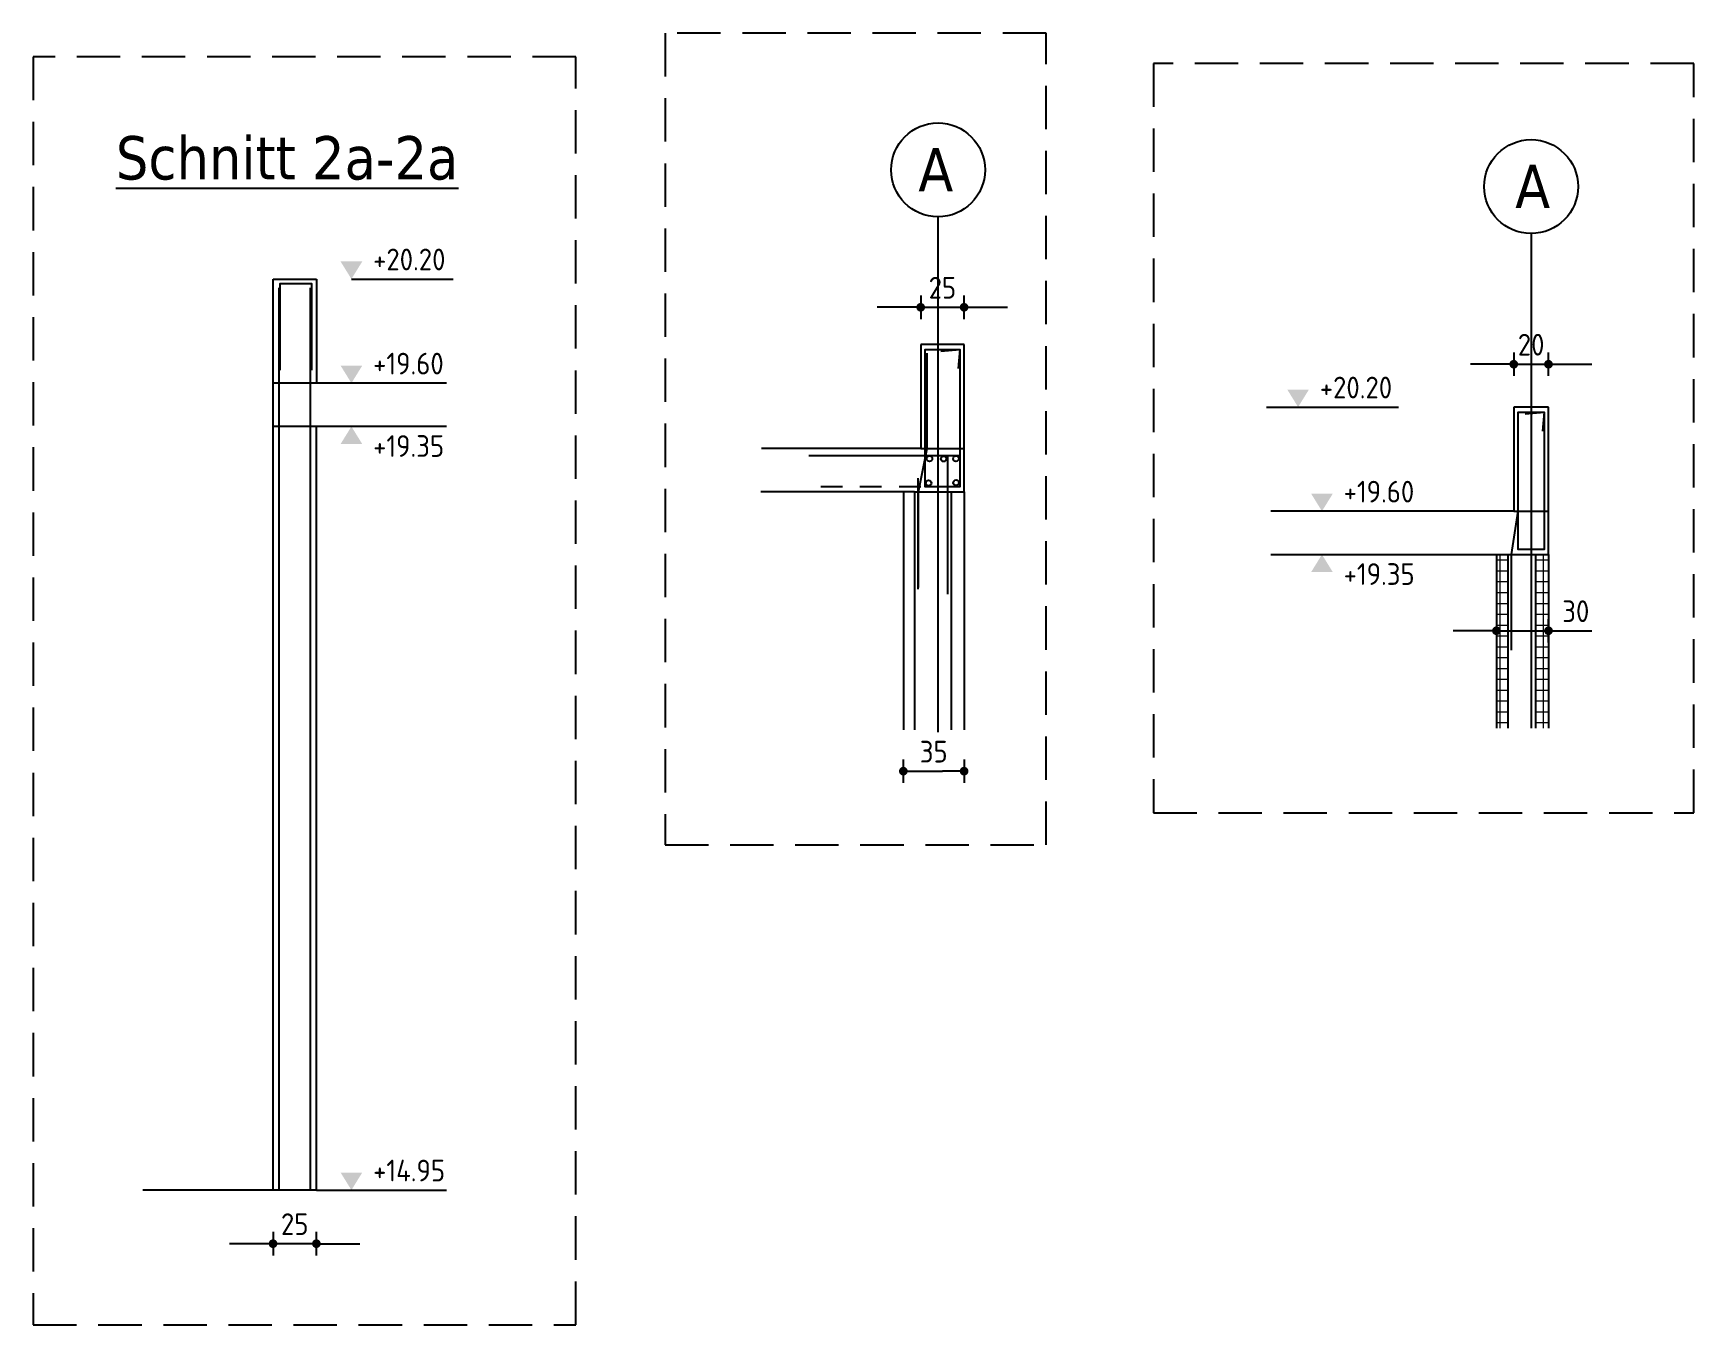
# Model space of a CAD drawing. Extents: x 0 to 58.7, y -9.4 to 29.7.
# Drawn here: x 39.79 to 49.36, y -9.36 to -1.91 of the extents above; entities that cross this region are included whole.
import ezdxf

# ---------------------------------------------------------------- set-up
doc = ezdxf.new("R2010")
doc.units = 0
doc.header["$LTSCALE"] = 0.5
for name, pattern in [('AUSGEZOGEN', [1000.01, 1000, 0.01]), ('HIDDEN', [0.375, 0.25, -0.125]), ('STRICHLINIE', [0.75, 0.5, -0.25])]:
    doc.linetypes.add(name, pattern=pattern)
for name, color, linetype in [('ACHSEN', 7, 'Continuous'), ('AFU', 7, 'Continuous'), ('BETON', 7, 'Continuous'), ('DETAIL', 7, 'Continuous'), ('HILFE', 7, 'Continuous'), ('koten', 7, 'Continuous'), ('MASSE', 7, 'Continuous'), ('RND', 7, 'Continuous'), ('SFP_Achsen', 7, 'Continuous'), ('TEXT', 7, 'Continuous')]:
    doc.layers.add(name, color=color, linetype=linetype)
doc.layers.add('NOPLOT', color=7, linetype='Continuous', plot=False)
doc.layers.add('zila_01_rb_02_stb-fertig_05_schraff', color=144, linetype='Continuous', lineweight=9)
doc.styles.add('helv', font='tahoma.ttf')
doc.styles.add('txt', font='isocp.shx')
doc.linetypes.add('AFU_50K', pattern='A,0.15,["/",Standard,S=0.2,R=0,X=-0.01,Y=-0.1],0.07,["/",Standard,S=0.2,R=0,X=-0.01,Y=-0.1],0.15', length=0.37)
doc.dimstyles.new('DOT_I', dxfattribs={"dimscale": 0.5, "dimtxt": 0.25, "dimasz": 0.25, "dimexe": 0.1, "dimexo": 0.3, "dimgap": 0.1, "dimtad": 1, "dimdec": 3, "dimzin": 3, "dimtxsty": 'txt', "dimblk": 'DOT', "dimblk1": 'DOT', "dimblk2": 'DOT', "dimsah": 1, "dimcen": 0.1, "dimse1": 1, "dimse2": 1, "dimazin": 0, "dimtfac": 1, "dimtdec": 4, "dimtix": 1, "dimtmove": 2, "dimatfit": 3, "dimfxl": 0, "dimtvp": 1, "dimtolj": 1, "dimtzin": 0, "dimarcsym": 0})

msp = doc.modelspace()

# ---------------------------------------------------------------- texts
at = {"layer": 'SFP_Achsen', "color": 6, "linetype": 'AUSGEZOGEN', "style": 'helv'}
for p in [(44.8932, -2.8253), (48.3322, -2.9214)]:
    msp.add_text('A', height=0.25, dxfattribs=at).set_placement(p)
at = {"layer": 'TEXT', "color": 6, "linetype": 'AUSGEZOGEN', "style": 'helv'}
msp.add_text('%%USchnitt 2a-2a', height=0.25, dxfattribs=at).set_placement((40.27, -2.7561))

# ---------------------------------------------------------------- blocks, each defined once
blk = doc.blocks.new('okrd_o')
at = {"layer": 'koten', "color": 7, "linetype": 'Continuous'}
blk.add_solid([(-0.125, 0.202), (0.125, 0.202), (0, 0)], dxfattribs=at)
at = {"layer": 'koten', "style": 'txt'}
blk.add_attdef('OKRD', (0.25, 0.1), '', height=0.25, dxfattribs=at)
blk = doc.blocks.new('okrd_u')
at = {"layer": 'koten', "color": 7, "linetype": 'Continuous'}
blk.add_solid([(-0.125, -0.202), (0.125, -0.202), (0, 0)], dxfattribs=at)
at = {"layer": 'koten', "style": 'txt'}
blk.add_attdef('OKRD', (0.25, -0.35), '', height=0.25, dxfattribs=at)
blk = doc.blocks.new('DOT')
at = {"layer": 'MASSE', "color": 7, "linetype": 'Continuous'}
for p, q in [((0, 0), (-1, 0)), ((0, 0.54), (0, -0.54))]:
    blk.add_line(p, q, dxfattribs=at)
at = {"layer": 'MASSE', "color": 7, "linetype": 'Continuous', "const_width": 0.2}
blk.add_lwpolyline([(-0.1, 0, 1), (0.1, 0, 1)], format="xyb", close=True, dxfattribs=at)
blk = doc.blocks.new('*D20')
at = {"layer": 'Defpoints', "color": 0, "linetype": 'AUSGEZOGEN', "transparency": 16777216}
for p in [(41.1754, -8.8886), (41.1754, -8.8886), (41.4254, -8.8886)]:
    blk.add_point(p, dxfattribs=at)
at = {"layer": 'MASSE', "color": 0, "linetype": 'AUSGEZOGEN', "lineweight": -2, "transparency": 16777216}
for p, q in [((41.0504, -8.8886), (40.9254, -8.8886)), ((41.4254, -8.8886), (41.1754, -8.8886)), ((41.5504, -8.8886), (41.6754, -8.8886))]:
    blk.add_line(p, q, dxfattribs=at)
at = {"layer": 'MASSE', "color": 0, "linetype": 'AUSGEZOGEN', "lineweight": -2, "transparency": 16777216, "xscale": 0.125, "yscale": 0.125, "zscale": 0.125}
blk.add_blockref('DOT', (41.1754, -8.8886), dxfattribs=at)
at = {"layer": 'MASSE', "color": 0, "linetype": 'AUSGEZOGEN', "lineweight": -2, "transparency": 16777216, "xscale": 0.125, "yscale": 0.125, "zscale": 0.125, "rotation": 180}
blk.add_blockref('DOT', (41.4254, -8.8886), dxfattribs=at)
at = {"layer": 'MASSE', "color": 0, "linetype": 'AUSGEZOGEN', "transparency": 16777216, "insert": (41.3004, -8.7761), "char_height": 0.125, "attachment_point": 5, "style": 'txt'}
blk.add_mtext('\\A1;25', dxfattribs=at)
blk = doc.blocks.new('*D44')
at = {"layer": 'Defpoints', "color": 0, "linetype": 'AUSGEZOGEN', "transparency": 16777216}
for p in [(44.8072, -6.1658), (45.1572, -6.1658), (45.1572, -6.1658)]:
    blk.add_point(p, dxfattribs=at)
at = {"layer": 'MASSE', "color": 0, "linetype": 'AUSGEZOGEN', "lineweight": -2, "transparency": 16777216}
blk.add_line((44.9322, -6.1658), (45.0322, -6.1658), dxfattribs=at)
at = {"layer": 'MASSE', "color": 0, "linetype": 'AUSGEZOGEN', "lineweight": -2, "transparency": 16777216, "xscale": 0.125, "yscale": 0.125, "zscale": 0.125, "rotation": 180}
blk.add_blockref('DOT', (44.8072, -6.1658), dxfattribs=at)
at = {"layer": 'MASSE', "color": 0, "linetype": 'AUSGEZOGEN', "lineweight": -2, "transparency": 16777216, "xscale": 0.125, "yscale": 0.125, "zscale": 0.125}
blk.add_blockref('DOT', (45.1572, -6.1658), dxfattribs=at)
at = {"layer": 'MASSE', "color": 0, "linetype": 'AUSGEZOGEN', "transparency": 16777216, "insert": (44.9822, -6.0533), "char_height": 0.125, "attachment_point": 5, "style": 'txt'}
blk.add_mtext('\\A1;35', dxfattribs=at)
blk = doc.blocks.new('*D45')
at = {"layer": 'Defpoints', "color": 0, "linetype": 'AUSGEZOGEN', "transparency": 16777216}
for p in [(44.9072, -3.4926), (45.1572, -3.4926), (45.1572, -3.4926)]:
    blk.add_point(p, dxfattribs=at)
at = {"layer": 'MASSE', "color": 0, "linetype": 'AUSGEZOGEN', "lineweight": -2, "transparency": 16777216}
for p, q in [((44.7822, -3.4926), (44.6572, -3.4926)), ((44.9072, -3.4926), (45.1572, -3.4926)), ((45.2822, -3.4926), (45.4072, -3.4926))]:
    blk.add_line(p, q, dxfattribs=at)
at = {"layer": 'MASSE', "color": 0, "linetype": 'AUSGEZOGEN', "lineweight": -2, "transparency": 16777216, "xscale": 0.125, "yscale": 0.125, "zscale": 0.125}
blk.add_blockref('DOT', (44.9072, -3.4926), dxfattribs=at)
at = {"layer": 'MASSE', "color": 0, "linetype": 'AUSGEZOGEN', "lineweight": -2, "transparency": 16777216, "xscale": 0.125, "yscale": 0.125, "zscale": 0.125, "rotation": 180}
blk.add_blockref('DOT', (45.1572, -3.4926), dxfattribs=at)
at = {"layer": 'MASSE', "color": 0, "linetype": 'AUSGEZOGEN', "transparency": 16777216, "insert": (45.0322, -3.3801), "char_height": 0.125, "attachment_point": 5, "style": 'txt'}
blk.add_mtext('\\A1;25', dxfattribs=at)
blk = doc.blocks.new('*D46')
at = {"layer": 'Defpoints', "color": 0, "linetype": 'AUSGEZOGEN', "transparency": 16777216}
for p in [(48.3243, -3.8208), (48.5243, -3.8208), (48.5243, -3.8208)]:
    blk.add_point(p, dxfattribs=at)
at = {"layer": 'MASSE', "color": 0, "linetype": 'AUSGEZOGEN', "lineweight": -2, "transparency": 16777216}
for p, q in [((48.1993, -3.8208), (48.0743, -3.8208)), ((48.3243, -3.8208), (48.5243, -3.8208)), ((48.6493, -3.8208), (48.7743, -3.8208))]:
    blk.add_line(p, q, dxfattribs=at)
at = {"layer": 'MASSE', "color": 0, "linetype": 'AUSGEZOGEN', "lineweight": -2, "transparency": 16777216, "xscale": 0.125, "yscale": 0.125, "zscale": 0.125}
blk.add_blockref('DOT', (48.3243, -3.8208), dxfattribs=at)
at = {"layer": 'MASSE', "color": 0, "linetype": 'AUSGEZOGEN', "lineweight": -2, "transparency": 16777216, "xscale": 0.125, "yscale": 0.125, "zscale": 0.125, "rotation": 180}
blk.add_blockref('DOT', (48.5243, -3.8208), dxfattribs=at)
at = {"layer": 'MASSE', "color": 0, "linetype": 'AUSGEZOGEN', "transparency": 16777216, "insert": (48.4243, -3.7083), "char_height": 0.125, "attachment_point": 5, "style": 'txt'}
blk.add_mtext('\\A1;20', dxfattribs=at)
blk = doc.blocks.new('*D47')
at = {"layer": 'Defpoints', "color": 0, "linetype": 'AUSGEZOGEN', "transparency": 16777216}
for p in [(48.2243, -5.3565), (48.5243, -5.3565), (48.5243, -5.3565)]:
    blk.add_point(p, dxfattribs=at)
at = {"layer": 'MASSE', "color": 0, "linetype": 'AUSGEZOGEN', "lineweight": -2, "transparency": 16777216}
for p, q in [((48.0993, -5.3565), (47.9743, -5.3565)), ((48.2243, -5.3565), (48.5243, -5.3565)), ((48.6493, -5.3565), (48.7743, -5.3565))]:
    blk.add_line(p, q, dxfattribs=at)
at = {"layer": 'MASSE', "color": 0, "linetype": 'AUSGEZOGEN', "lineweight": -2, "transparency": 16777216, "xscale": 0.125, "yscale": 0.125, "zscale": 0.125}
blk.add_blockref('DOT', (48.2243, -5.3565), dxfattribs=at)
at = {"layer": 'MASSE', "color": 0, "linetype": 'AUSGEZOGEN', "lineweight": -2, "transparency": 16777216, "xscale": 0.125, "yscale": 0.125, "zscale": 0.125, "rotation": 180}
blk.add_blockref('DOT', (48.5243, -5.3565), dxfattribs=at)
at = {"layer": 'MASSE', "color": 0, "linetype": 'AUSGEZOGEN', "transparency": 16777216, "insert": (48.6817, -5.244), "char_height": 0.125, "attachment_point": 5, "style": 'txt'}
blk.add_mtext('\\A1;30', dxfattribs=at)

# ---------------------------------------------------------------- dimensions: what is measured, and where the dimension line sits
at = {"layer": 'MASSE', "color": 7, "linetype": 'AUSGEZOGEN'}
for base, p1, p2, picture, middle in [((45.1572, -3.4926), (44.9072, -3.4926), (45.1572, -3.4926), '*D45', (45.0322, -3.3801)), ((48.5243, -3.8208), (48.3243, -3.8208), (48.5243, -3.8208), '*D46', (48.4243, -3.7083)), ((45.1572, -6.1658), (44.8072, -6.1658), (45.1572, -6.1658), '*D44', (44.9822, -6.0533))]:
    dim = msp.add_linear_dim(base=base, p1=p1, p2=p2, angle=180, dimstyle='DOT_I', override={"dimdec": 0, "dimlfac": 100}, dxfattribs=at)
    dim.commit()
    dim.dimension.update_dxf_attribs({"geometry": picture, "text_midpoint": middle})
dim = msp.add_linear_dim(base=(48.5243, -5.3565), p1=(48.2243, -5.3565), p2=(48.5243, -5.3565), angle=180, dimstyle='DOT_I', override={"dimdec": 0, "dimlfac": 100}, dxfattribs=at)
dim.commit()
dim.dimension.update_dxf_attribs({"geometry": '*D47', "text_midpoint": (48.6817, -5.244), "dimtype": 160})
dim = msp.add_linear_dim(base=(41.1754, -8.8886), p1=(41.4254, -8.8886), p2=(41.1754, -8.8886), dimstyle='DOT_I', override={"dimdec": 0, "dimlfac": 100}, dxfattribs=at)
dim.commit()
dim.dimension.update_dxf_attribs({"geometry": '*D20', "text_midpoint": (41.3004, -8.7761)})

# ---------------------------------------------------------------- hatches: boundary and pattern name
at = {"layer": 'zila_01_rb_02_stb-fertig_05_schraff', "linetype": 'AUSGEZOGEN'}
h = msp.add_hatch(dxfattribs=at)
h.set_pattern_fill('ANSI37', color=102, scale=0.5, angle=-45)
h.set_pattern_definition([(0, (-25.00343, -61.69875), (1e-17, 0.0625), []), (90, (-25.00343, -61.69875), (-0.0625, 2e-17), [])])
h.paths.add_polyline_path([(48.2243, -4.9175), (48.2893, -4.9175), (48.2893, -5.9175), (48.2243, -5.9175)])
h.paths.add_polyline_path([(48.4493, -4.9175), (48.5243, -4.9175), (48.5243, -5.9175), (48.4493, -5.9175)])

# ---------------------------------------------------------------- linework, layer by layer
at = {"layer": 'ACHSEN', "color": 140, "linetype": 'AUSGEZOGEN'}
for p, q in [((45.0072, -5.9413), (45.0072, -2.9714)), ((48.4243, -3.0675), (48.4243, -5.9175))]:
    msp.add_line(p, q, dxfattribs=at)
at = {"layer": 'AFU', "color": 8, "linetype": 'AFU_50K'}
for p, q in [((41.4254, -3.9296), (41.1754, -3.9296)), ((41.4254, -4.1796), (41.1754, -4.1796)), ((44.9072, -4.3065), (45.1572, -4.3065)), ((44.8722, -4.5565), (45.0822, -4.5565)), ((48.3243, -4.6675), (48.5243, -4.6675)), ((48.2893, -4.9175), (48.4493, -4.9175)), ((41.4254, -8.5796), (41.1754, -8.5796))]:
    msp.add_line(p, q, dxfattribs=at)
at = {"layer": 'BETON', "color": 6, "linetype": 'AUSGEZOGEN'}
for p, q in [((41.1754, -8.5796), (41.1754, -3.3296)), ((41.1754, -3.3296), (41.4254, -3.3296)), ((41.4254, -3.3296), (41.4254, -3.9296)), ((45.1572, -3.7065), (44.9072, -3.7065)), ((44.9072, -3.7065), (44.9072, -4.3065)), ((45.1572, -4.5565), (45.1572, -3.7065)), ((42.1754, -3.9296), (41.4254, -3.9296)), ((48.5243, -4.0675), (48.3243, -4.0675)), ((48.3243, -4.0675), (48.3243, -4.6675)), ((48.5243, -4.9175), (48.5243, -4.0675)), ((41.4254, -8.5796), (41.4254, -4.1796)), ((42.1754, -4.1796), (41.4254, -4.1796)), ((44.9072, -4.3065), (43.9906, -4.3065)), ((44.8722, -4.5565), (43.9867, -4.5565)), ((44.8072, -4.5565), (44.8072, -5.9276)), ((44.8722, -4.5565), (44.8722, -5.9276)), ((45.0822, -4.5565), (45.0822, -5.9276)), ((45.0822, -4.5565), (45.1572, -4.5565)), ((45.1572, -4.5565), (45.1572, -5.9276)), ((48.3243, -4.6675), (46.9243, -4.6675)), ((46.9243, -4.9175), (48.2893, -4.9175)), ((48.2243, -4.9175), (48.2243, -5.9175)), ((48.2893, -4.9175), (48.2893, -5.9175)), ((48.4493, -4.9175), (48.5243, -4.9175)), ((48.4493, -4.9175), (48.4493, -5.9175)), ((48.5243, -4.9175), (48.5243, -5.9175)), ((41.1754, -8.5796), (40.4254, -8.5796)), ((41.4254, -8.5796), (42.1754, -8.5796))]:
    msp.add_line(p, q, dxfattribs=at)
at = {"layer": 'DETAIL', "color": 102, "linetype": 'STRICHLINIE'}
for points in [[(43.4342, -1.9132), (43.4342, -6.5908), (45.6295, -6.5908), (45.6295, -1.9132)], [(39.7936, -2.0494), (39.7936, -9.356), (42.92, -9.356), (42.92, -2.0494)], [(46.2482, -2.0873), (46.2482, -6.406), (49.3616, -6.406), (49.3616, -2.0873)]]:
    msp.add_lwpolyline(points, close=True, dxfattribs=at)
at = {"layer": 'HILFE', "color": 102, "linetype": 'AUSGEZOGEN'}
for p, q in [((41.6271, -3.3296), (42.2131, -3.3296)), ((46.8995, -4.0675), (47.6605, -4.0675)), ((45.0822, -4.5565), (45.1572, -4.5565))]:
    msp.add_line(p, q, dxfattribs=at)
at = {"layer": 'NOPLOT', "color": 191, "linetype": 'AUSGEZOGEN'}
msp.add_line((44.8922, -5.1177), (44.8922, -4.4773), dxfattribs=at)
at = {"layer": 'RND', "color": 1, "linetype": 'AUSGEZOGEN'}
for points in [[(41.2104, -8.5796), (41.2104, -3.3796)], [(41.2172, -3.8546), (41.2172, -3.3546), (41.3972, -3.3546), (41.3972, -3.8546)], [(41.3904, -8.5796), (41.3904, -3.3796)], [(44.8942, -5.1065), (44.8942, -4.5565), (44.9442, -4.3065), (44.9442, -3.7565)], [(45.0226, -3.7461), (45.1322, -3.7365), (45.1322, -4.5265), (44.9322, -4.5265), (44.9322, -3.7365), (45.1322, -3.7365), (45.1226, -3.8461)], [(48.3898, -4.1071), (48.4993, -4.0975), (48.4993, -4.8875), (48.3493, -4.8875), (48.3493, -4.0975), (48.4993, -4.0975), (48.4898, -4.2071)], [(48.3113, -5.4675), (48.3113, -4.9175), (48.3493, -4.6675), (48.3493, -4.1175)], [(44.2622, -4.3465), (45.0622, -4.3465), (45.0622, -5.1465)]]:
    msp.add_lwpolyline(points, dxfattribs=at)
at = {"layer": 'RND', "color": 7, "linetype": 'HIDDEN'}
msp.add_lwpolyline([(44.3322, -4.3465), (45.1322, -4.3465), (45.1322, -4.5265), (44.3322, -4.5265)], dxfattribs=at)
at = {"layer": 'RND', "color": 7, "linetype": 'AUSGEZOGEN'}
for centre in [(44.9577, -4.365), (45.0395, -4.3657), (45.1102, -4.365), (44.9526, -4.5057), (45.1109, -4.5038)]:
    msp.add_circle(centre, 0.016, dxfattribs=at)
at = {"layer": 'SFP_Achsen', "color": 7, "linetype": 'AUSGEZOGEN'}
for centre in [(45.0072, -2.7009), (48.4243, -2.7971)]:
    msp.add_circle(centre, 0.2705, dxfattribs=at)

# ---------------------------------------------------------------- block references
at = {"layer": 'koten', "color": 7, "linetype": 'AUSGEZOGEN', "xscale": 0.5, "yscale": 0.5, "zscale": 0.5}
for name, p, values in [('okrd_o', (41.6271, -3.3296), {'OKRD': '+20.20'}), ('okrd_o', (41.6271, -3.9296), {'OKRD': '+19.60'}), ('okrd_o', (47.0817, -4.0675), {'OKRD': '+20.20'}), ('okrd_u', (41.6271, -4.1796), {'OKRD': '+19.35'}), ('okrd_o', (47.2192, -4.6675), {'OKRD': '+19.60'}), ('okrd_u', (47.2192, -4.9175), {'OKRD': '+19.35'}), ('okrd_o', (41.6271, -8.5796), {'OKRD': '+14.95'})]:
    msp.add_blockref(name, p, dxfattribs=at).add_auto_attribs(values)

msp.set_redraw_order([(e.dxf.handle, doc.entitydb.next_handle()) for e in msp.query("TEXT MTEXT ATTDEF DIMENSION ARC_DIMENSION")])  # texts and dimensions are drawn at this point

doc.saveas('drawing.dxf')
